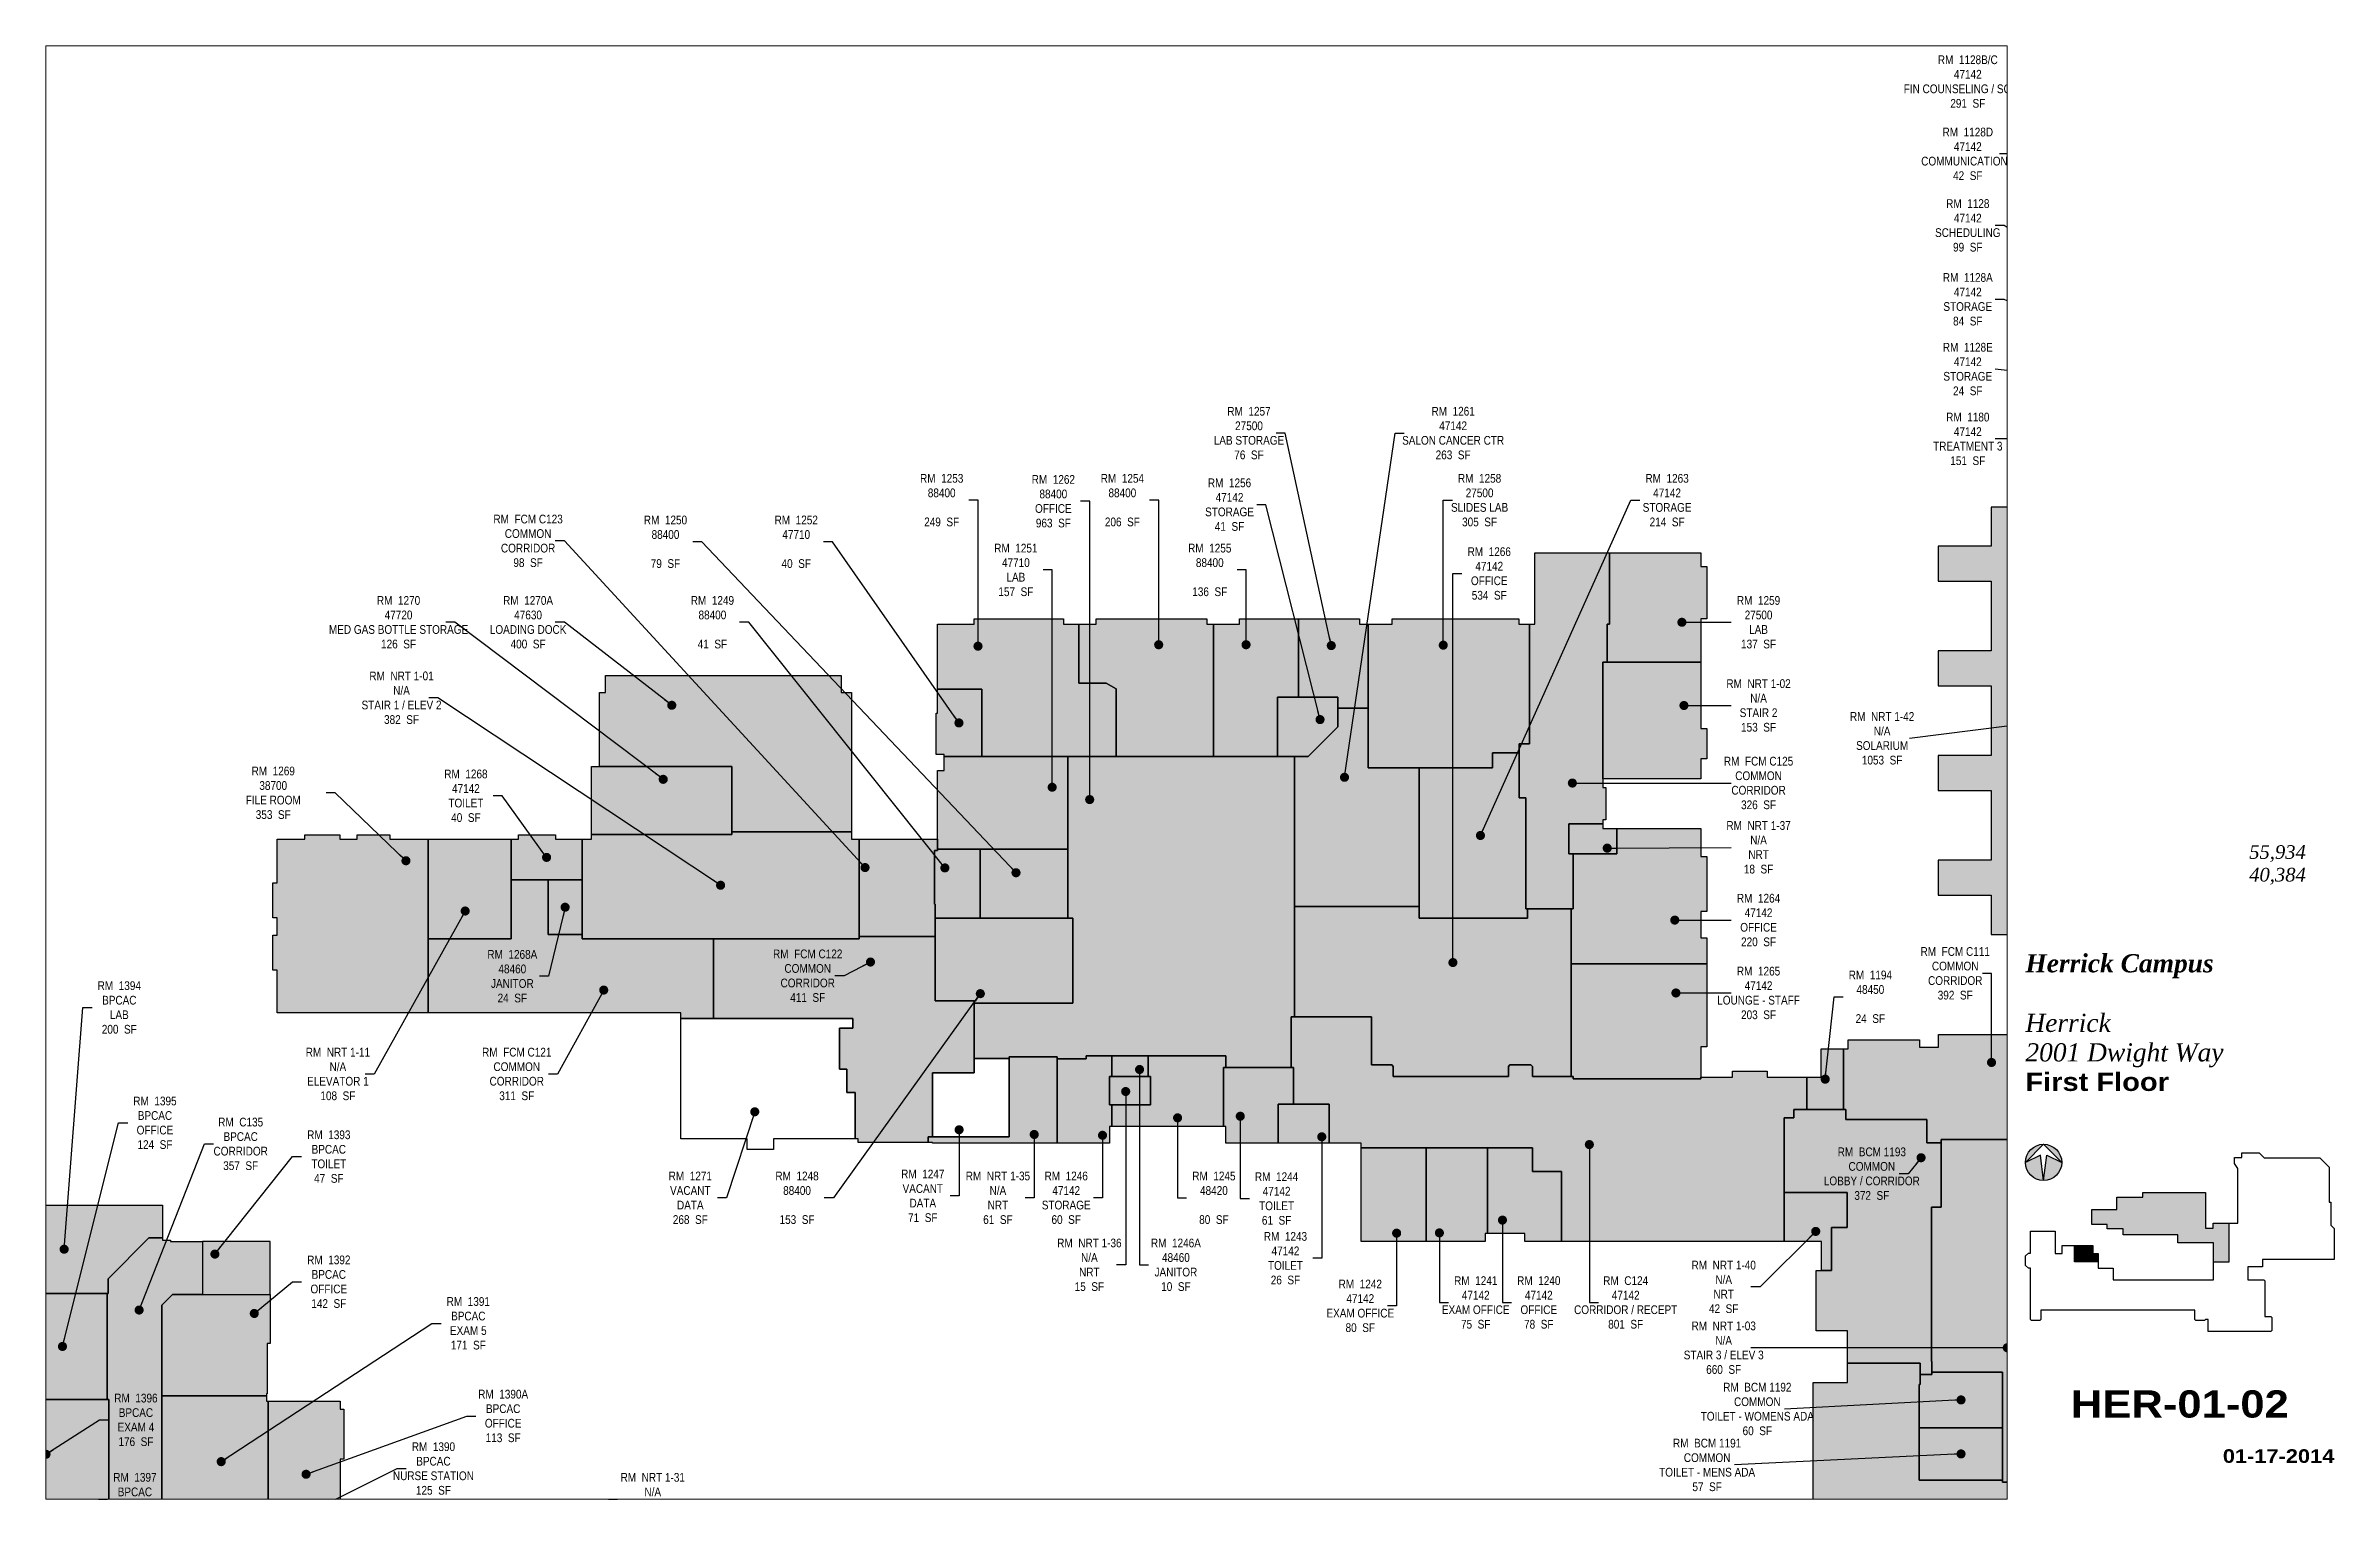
# Paper-space layout '02' of a CAD drawing. Header units: inches. Extents: x 0.9 to 16.7, y 0.5 to 10.5.
# The model-space entities are those that its viewports show. They can reach past a viewport. Long polylines and large blocks are cut down to what shows.
import ezdxf
from ezdxf.enums import TextEntityAlignment as Align

# ---------------------------------------------------------------- set-up
doc = ezdxf.new("R2010")
doc.units = ezdxf.units.IN
doc.header["$LTSCALE"] = 48
doc.header["$MEASUREMENT"] = 0
for name, color, linetype in [('0-LABEL', 3, 'Continuous'), ('1-NRT', 200, 'Continuous'), ('1-NRT-PTN', 253, 'Continuous'), ('2-BCM', 140, 'Continuous'), ('2-BCM-PTN', 250, 'Continuous'), ('3-FCM', 190, 'Continuous'), ('3-FCM-PTN', 9, 'Continuous'), ('4-OCC', 6, 'Continuous'), ('4-OCC-PTN', 95, 'Continuous'), ('4-VACANT', 60, 'Continuous'), ('T-8', 8, 'Continuous'), ('T-TTLBLK', 1, 'Continuous')]:
    doc.layers.add(name, color=color, linetype=linetype)
doc.layers.add('T-VWPRT', color=1, linetype='Continuous', plot=False)
doc.styles.add('ArialB', font='')
doc.styles.add('ArialN', font='ARIALN.TTF')
doc.styles.add('TimesI', font='timesi.ttf')
doc.styles.add('TimesIB', font='timesbi.ttf')
doc.styles.get('ArialB').set_extended_font_data('Arial Black')
doc.dimstyles.new('AB-200', dxfattribs={"dimscale": 200, "dimtxt": 0.070312, "dimasz": 0.0625, "dimexe": 0.0625, "dimexo": 0.125, "dimgap": 0.1875, "dimtad": 0, "dimdec": 4, "dimrnd": 0.0625, "dimzin": 0, "dimdsep": 46, "dimlunit": 4, "dimtxsty": 'ArialN', "dimblk": 'ARCHTICK', "dimcen": 0.0625, "dimclrd": 256, "dimclre": 256, "dimclrt": 256, "dimadec": 0, "dimazin": 0, "dimtfac": 1, "dimtdec": 4, "dimtofl": 0, "dimtmove": 2, "dimatfit": 3, "dimldrblk": 'DOT', "dimfxl": 0, "dimfrac": 2, "dimtolj": 1, "dimtzin": 0, "dimlwd": -1, "dimlwe": -1, "dimarcsym": 0})

psp = doc.layouts.new('02')

msp = doc.modelspace()

# ---------------------------------------------------------------- texts
at = {"layer": '0-LABEL', "char_height": 12, "attachment_point": 5, "style": 'ArialN'}
for s, insert in [('RM  1128B/C\\P47142\\PFIN COUNSELING / SCHED\\P291  SF', (3413.2, 2972.2)), ('RM  1128D\\P47142\\PCOMMUNICATIONS\\P42  SF', (3413.2, 2872.7)), ('RM  1128\\P47142\\PSCHEDULING\\P99  SF', (3413.2, 2774.3)), ('RM  1128A\\P47142\\PSTORAGE\\P84  SF', (3413.2, 2672.6)), ('RM  1128E\\P47142\\PSTORAGE\\P24  SF', (3413.2, 2576.6)), ('RM  1257\\P27500\\PLAB STORAGE\\P76  SF', (2423.8, 2488.5)), ('RM  1261\\P47142\\PSALON CANCER CTR\\P263  SF', (2704.8, 2488.5)), ('RM  1180\\P47142\\PTREATMENT 3\\P151  SF', (3413.2, 2480.5)), ('RM  1253\\P88400\\P\\P249  SF', (2000.8, 2396.2)), ('RM  1262\\P88400\\POFFICE\\P963  SF', (2154.5, 2394.7)), ('RM  1254\\P88400\\P\\P206  SF', (2249.5, 2396.2)), ('RM  1256\\P47142\\PSTORAGE\\P41  SF', (2397, 2390)), ('RM  1258\\P27500\\PSLIDES LAB\\P305  SF', (2741.2, 2396.2)), ('RM  1263\\P47142\\PSTORAGE\\P214  SF', (2999.3, 2396.2)), ('RM  FCM C123\\PCOMMON\\PCORRIDOR\\P98  SF', (1431.5, 2340.2)), ('RM  1250\\P88400\\P\\P79  SF', (1620.6, 2338.9)), ('RM  1252\\P47710\\P\\P40  SF', (1800.6, 2338.9)), ('RM  1251\\P47710\\PLAB\\P157  SF', (2102.9, 2300.2)), ('RM  1255\\P88400\\P\\P136  SF', (2369.8, 2300.2)), ('RM  1266\\P47142\\POFFICE\\P534  SF', (2754.5, 2295.3)), ('RM  1270\\P47720\\PMED GAS BOTTLE STORAGE\\P126  SF', (1253.2, 2228.2)), ('RM  1270A\\P47630\\PLOADING DOCK\\P400  SF', (1431.5, 2228.2)), ('RM  1249\\P88400\\P\\P41  SF', (1685.2, 2228.2)), ('RM  1259\\P27500\\PLAB\\P137  SF', (3125.2, 2228.2)), ('RM  NRT 1-01\\PN/A\\PSTAIR 1 / ELEV 2\\P382  SF', (1257.3, 2124.3)), ('RM  NRT 1-02\\PN/A\\PSTAIR 2\\P153  SF', (3125.2, 2113.7)), ('RM  NRT 1-42\\PN/A\\PSOLARIUM\\P1053  SF', (3295.3, 2068.5)), ('RM  1269\\P38700\\PFILE ROOM\\P353  SF', (1080.7, 1993.5)), ('RM  1268\\P47142\\PTOILET\\P40  SF', (1345.9, 1989.4)), ('RM  FCM C125\\PCOMMON\\PCORRIDOR\\P326  SF', (3125.2, 2007)), ('RM  NRT 1-37\\PN/A\\PNRT\\P18  SF', (3125.2, 1918.5)), ('RM  1264\\P47142\\POFFICE\\P220  SF', (3125.2, 1818.4)), ('RM  1268A\\P48460\\PJANITOR\\P24  SF', (1409.8, 1741.1)), ('RM  FCM C122\\PCOMMON\\PCORRIDOR\\P411  SF', (1816.4, 1741.8)), ('RM  FCM C111\\PCOMMON\\PCORRIDOR\\P392  SF', (3395.9, 1745.1)), ('RM  1394\\PBPCAC\\PLAB\\P200  SF', (868.8, 1698.1)), ('RM  1265\\P47142\\PLOUNGE - STAFF\\P203  SF', (3125.2, 1718.1)), ('RM  1194\\P48450\\P\\P24  SF', (3279.1, 1712.8)), ('RM  NRT 1-11\\PN/A\\PELEVATOR 1\\P108  SF', (1169.7, 1606.6)), ('RM  FCM C121\\PCOMMON\\PCORRIDOR\\P311  SF', (1415.9, 1606.6)), ('RM  1395\\PBPCAC\\POFFICE\\P124  SF', (917.9, 1539.4)), ('RM  1395A\\PBPCAC\\POFFICE\\P160  SF', (725.1, 1528.5)), ('RM  C135\\PBPCAC\\PCORRIDOR\\P357  SF', (1035.9, 1510.4)), ('RM  1393\\PBPCAC\\PTOILET\\P47  SF', (1157.2, 1492.9)), ('RM  BCM 1193\\PCOMMON\\PLOBBY / CORRIDOR\\P372  SF', (3281.1, 1469.4)), ('RM  1271\\PVACANT\\PDATA\\P268  SF', (1654.8, 1436.2)), ('RM  1248\\P88400\\P\\P153  SF', (1801.7, 1436.2)), ('RM  1247\\PVACANT\\PDATA\\P71  SF', (1974.8, 1438.9)), ('RM  NRT 1-35\\PN/A\\PNRT\\P61  SF', (2078.2, 1436.2)), ('RM  1246\\P47142\\PSTORAGE\\P60  SF', (2172.2, 1436.2)), ('RM  1245\\P48420\\P\\P80  SF', (2375.5, 1436.2)), ('RM  1244\\P47142\\PTOILET\\P61  SF', (2461.8, 1435.2)), ('RM  1243\\P47142\\PTOILET\\P26  SF', (2474, 1353.1)), ('RM  1392\\PBPCAC\\POFFICE\\P142  SF', (1157.2, 1320.7)), ('RM  NRT 1-36\\PN/A\\PNRT\\P15  SF', (2204.1, 1344)), ('RM  1246A\\P48460\\PJANITOR\\P10  SF', (2323.2, 1344)), ('RM  1242\\P47142\\PEXAM OFFICE\\P80  SF', (2577, 1287.5)), ('RM  1241\\P47142\\PEXAM OFFICE\\P75  SF', (2735.9, 1292.2)), ('RM  1240\\P47142\\POFFICE\\P78  SF', (2822.7, 1292.2)), ('RM  C124\\P47142\\PCORRIDOR / RECEPT\\P801  SF', (2942.3, 1292.2)), ('RM  NRT 1-40\\PN/A\\PNRT\\P42  SF', (3077.2, 1313.6)), ('RM  1391\\PBPCAC\\PEXAM 5\\P171  SF', (1349.2, 1263.5)), ('RM  NRT 1-03\\PN/A\\PSTAIR 3 / ELEV 3\\P660  SF', (3077.2, 1229.9)), ('RM  1396\\PBPCAC\\PEXAM 4\\P176  SF', (891.7, 1130.6)), ('RM  1390A\\PBPCAC\\POFFICE\\P113  SF', (1397.2, 1136)), ('RM  BCM 1192\\PCOMMON\\PTOILET - WOMENS ADA\\P60  SF', (3123.5, 1145.6)), ('RM  BCM 1191\\PCOMMON\\PTOILET - MENS ADA\\P57  SF', (3054.4, 1068.6)), ('RM  1390\\PBPCAC\\PNURSE STATION\\P125  SF', (1301.2, 1063.7)), ('RM  1397\\PBPCAC\\PEXAM 3\\P123  SF', (890.3, 1021.5)), ('RM  NRT 1-31\\PN/A\\PDUMBWAITER\\P25  SF', (1603.1, 1021.5))]:
    msp.add_mtext(s, dxfattribs=dict(at, insert=insert))

# ---------------------------------------------------------------- blocks, each defined once
blk = doc.blocks.new('n-arrow')
h = blk.add_hatch(color=256)
h.paths.add_polyline_path([(0, 0.125), (0.125, 0, 0.414214)])
h.paths.add_polyline_path([(0, 0.125, 0.414214), (-0.125, 0), (0.051, 0.022)])
h = blk.add_hatch(color=256)
h.paths.add_polyline_path([(0.051, -0.022), (-0.125, 0, 0.414214), (0, -0.125)])
h.paths.add_polyline_path([(0.125, 0), (0, -0.125, 0.414214)])
for p, q in [((-0.125, 0), (0.051, 0.022)), ((-0.125, 0), (0.051, -0.022)), ((0, 0.125), (0.125, 0)), ((0.051, 0.022), (0, 0.125)), ((0, -0.125), (0.125, 0)), ((0.051, -0.022), (0, -0.125))]:
    blk.add_line(p, q)
blk.add_circle((0, 0), 0.125)
blk = doc.blocks.new('AB-TB-text')
for tag, style, p in [('GROSS', 'TimesI', (1.93, 4.406)), ('USEABLE', 'TimesI', (1.93, 4.25)), ('DATE', 'ArialB', (2.125, 0.25))]:
    blk.add_attdef(tag, text='', height=0.0938, dxfattribs=dict(style=style)).set_placement(p, align=Align.RIGHT)
for tag, style, p in [('CAMPUS', 'TimesIB', (0, 3.75)), ('PAVILION', 'TimesI', (0, 3.547)), ('BUILDING', 'TimesI', (0, 3.34)), ('STREET', 'TimesI', (0, 3.137)), ('FLOOR', 'ArialB', (0, 2.934))]:
    blk.add_attdef(tag, text='', height=0.125, dxfattribs=dict(style=style)).set_placement(p, align=Align.TOP_LEFT)
at = {"style": 'ArialB'}
blk.add_attdef('DWG#', text='', height=0.188, dxfattribs=at).set_placement((1.062, 0.749), align=Align.TOP_CENTER)
blk = doc.blocks.new('_ArchTick')
at = {"const_width": 0.15}
blk.add_lwpolyline([(-0.5, -0.5), (0.5, 0.5)], dxfattribs=at)
blk = doc.blocks.new('_Dot')
at = {"lineweight": -2}
blk.add_line((-0.5, 0), (-1, 0), dxfattribs=at)
at = {"const_width": 0.5}
blk.add_lwpolyline([(-0.25, 0, 1), (0.25, 0, 1)], format="xyb", close=True, dxfattribs=at)

# ---------------------------------------------------------------- hatches: boundary and pattern name
at = {"layer": '1-NRT-PTN'}
for points in [[(3684.1, 2357.5), (3631.3, 2357.5), (3631.3, 2370), (3618.3, 2370), (3618.3, 2386.8), (3445.6, 2386.8), (3445.6, 2332.8), (3372.6, 2332.8), (3372.6, 2284.7), (3445.6, 2284.7), (3445.6, 2188.8), (3372.6, 2188.8), (3372.6, 2140.7), (3445.6, 2140.7), (3445.6, 2044.8), (3372.6, 2044.8), (3372.6, 1996.7), (3445.6, 1996.7), (3445.6, 1900.8), (3372.6, 1900.8), (3372.6, 1852.7), (3445.6, 1852.7), (3445.6, 1798.7), (3614.7, 1798.7), (3614.7, 1802.7), (3627.7, 1802.7), (3627.7, 1809.5), (3639.1, 1809.5), (3639.1, 1814.5), (3684.1, 1814.5)], [(3045.8, 2012.8), (2910.9, 2012.8), (2910.9, 2173.1), (3045.8, 2173.1), (3045.8, 2082.1), (3054.1, 2082.1), (3054.1, 2040.1), (3045.8, 2040.1)], [(1294, 1792.8), (1294, 1929.8), (1408, 1929.8), (1408, 1792.8)], [(1506, 1792.8), (1506, 1929.8), (1519, 1929.8), (1519, 1936.1), (1712, 1936.1), (1712, 1939.8), (1876.5, 1939.8), (1876.5, 1929.8), (1887, 1929.8), (1887, 1792.8)], [(2930.2, 1909.4), (2864.2, 1909.4), (2864.2, 1950.9), (2910.9, 1950.9), (2910.9, 1944.3), (2930.2, 1944.3)], [(1988, 1511.3), (1988, 1512.3), (1982, 1512.3), (1982, 1520.1), (2093.9, 1520.1), (2093.9, 1630.3), (2159.9, 1630.3), (2159.9, 1511.3)], [(2231.9, 1603.3), (2288.2, 1603.3), (2288.2, 1564.3), (2231.9, 1564.3)], [(3528.9, 1045.1), (3461.2, 1045.1), (3461.2, 1196.4), (3363.6, 1196.4), (3363.6, 1206.9), (3363.6, 1210.9), (3363.1, 1210.9), (3363.1, 1423.4), (3376.4, 1423.4), (3376.4, 1516.5), (3626.1, 1516.5), (3626.1, 1425), (3633.1, 1425), (3633.1, 1193.9), (3528.9, 1193.9)], [(3211.9, 1336.4), (3211.9, 1376.1), (3160.4, 1376.1), (3160.4, 1443.6), (3247.4, 1443.6), (3247.4, 1395.6), (3225.6, 1395.6), (3225.6, 1336.4)]]:
    msp.add_hatch(color=256, dxfattribs=at).paths.add_polyline_path(points)
at = {"layer": '2-BCM-PTN'}
for points in [[(3160.4, 1498.9), (3160.4, 1546.4), (3173.9, 1546.4), (3173.9, 1557.9), (3245.4, 1557.9), (3245.4, 1543.9), (3356.8, 1543.9), (3356.8, 1511.9), (3376.4, 1511.9), (3376.4, 1423.4), (3363.1, 1423.4), (3363.1, 1210.9), (3363.6, 1210.9), (3363.6, 1193.1), (3347.5, 1193.1), (3347.5, 1208.7), (3247.6, 1208.7), (3247.6, 1253.4), (3204.6, 1253.4), (3204.6, 1336.4), (3225.6, 1336.4), (3225.6, 1395.6), (3247.4, 1395.6), (3247.4, 1443.6), (3160.4, 1443.6)], [(3461.2, 1119.9), (3346.5, 1119.9), (3346.5, 1179.4), (3347.5, 1179.4), (3347.5, 1193.1), (3363.6, 1193.1), (3363.6, 1196.4), (3461.2, 1196.4)], [(3346.5, 1119.9), (3461.2, 1119.9), (3461.2, 1047.7), (3346.5, 1047.7)]]:
    msp.add_hatch(color=256, dxfattribs=at).paths.add_polyline_path(points)
h = msp.add_hatch(color=256, dxfattribs=at)
edge = h.paths.add_edge_path()
edge.add_line((3247.6, 1208.7), (3347.5, 1208.7))
edge.add_line((3347.5, 1208.7), (3347.5, 1193.1))
edge.add_line((3347.5, 1193.1), (3347.5, 1179.4))
edge.add_line((3347.5, 1179.4), (3346.5, 1179.4))
edge.add_line((3346.5, 1179.4), (3346.5, 1047.7))
edge.add_line((3346.5, 1047.7), (3461.2, 1047.7))
edge.add_line((3461.2, 1047.7), (3461.2, 1045.1))
edge.add_line((3461.2, 1045.1), (3528.9, 1045.1))
edge.add_line((3528.9, 1045.1), (3528.9, 1048.1))
edge.add_line((3528.9, 1048.1), (3642.5, 1048.1))
edge.add_line((3642.5, 1048.1), (3642.5, 1050.4))
edge.add_line((3642.5, 1050.4), (3651.1, 1050.4))
edge.add_line((3651.1, 1050.4), (3689.8, 1062.4))
edge.add_line((3689.8, 1062.4), (3736.7, 1109.3))
edge.add_line((3736.7, 1109.3), (3738.8, 1107.2))
edge.add_line((3738.8, 1107.2), (3785.5, 1153.9))
edge.add_line((3785.5, 1153.9), (3783.3, 1156))
edge.add_line((3783.3, 1156), (3791.8, 1164.5))
edge.add_line((3791.8, 1164.5), (3791.8, 1187.4))
edge.add_line((3791.8, 1187.4), (3785.4, 1187.4))
edge.add_line((3785.4, 1187.4), (3785.4, 1263.9))
edge.add_line((3785.4, 1263.9), (3782.1, 1263.9))
edge.add_line((3782.1, 1263.9), (3782.1, 1320.8))
edge.add_line((3782.1, 1320.8), (3913.9, 1320.8))
edge.add_line((3913.9, 1320.8), (3913.9, 1294))
edge.add_line((3913.9, 1294), (3932.9, 1294))
edge.add_line((3932.9, 1294), (3932.9, 1278.8))
edge.add_line((3932.9, 1278.8), (3900.5, 1278.8))
edge.add_line((3900.5, 1278.8), (3900.5, 1187.4))
edge.add_line((3900.5, 1187.4), (3924.5, 1187.4))
edge.add_line((3924.5, 1187.4), (3927.4, 1184.5))
edge.add_line((3927.4, 1184.5), (3929, 1186.2))
edge.add_line((3929, 1186.2), (4044, 1073.3))
edge.add_arc((4049, 1068.4), 7, 135.4331, 269.6937)
edge.add_line((4049, 1061.4), (4049, 943.4))
edge.add_arc((4049, 936.4), 7, 90, 222.8154)
edge.add_line((4043.9, 931.6), (3927.2, 814.9))
edge.add_line((3927.2, 814.9), (3924.5, 817.6))
edge.add_line((3924.5, 817.6), (3900.6, 817.6))
edge.add_line((3900.6, 817.6), (3900.6, 718.6))
edge.add_line((3900.6, 718.6), (3798.2, 718.6))
edge.add_line((3798.2, 718.6), (3798.2, 755.6))
edge.add_line((3798.2, 755.6), (3646.9, 755.6))
edge.add_line((3646.9, 755.6), (3646.9, 760.6))
edge.add_line((3646.9, 760.6), (3344.6, 760.6))
edge.add_line((3344.6, 760.6), (3344.6, 743.9))
edge.add_line((3344.6, 743.9), (3247.6, 743.9))
edge.add_line((3247.6, 743.9), (3247.6, 835.6))
edge.add_line((3247.6, 835.6), (3200.4, 835.6))
edge.add_line((3200.4, 835.6), (3200.4, 1181.9))
edge.add_line((3200.4, 1181.9), (3247.6, 1181.9))
edge.add_line((3247.6, 1181.9), (3247.6, 1208.7))
at = {"layer": '3-FCM-PTN'}
for points in [[(2870.2, 1834.1), (2805, 1834.1), (2805, 1986.8), (2795.9, 1986.8), (2795.9, 2061.1), (2809.9, 2061.1), (2809.9, 2225.8), (2817.3, 2225.8), (2817.3, 2323.8), (2920.2, 2323.8), (2920.2, 2225.8), (2916.9, 2225.8), (2916.9, 2173.1), (2910.9, 2173.1), (2910.9, 2000.8), (2915.2, 2000.8), (2915.2, 1956.3), (2910.9, 1956.3), (2910.9, 1950.9), (2864.2, 1950.9), (2864.2, 1909.4), (2870.2, 1909.4)], [(1992, 1795.8), (1887, 1795.8), (1887, 1929.8), (1995, 1929.8), (1995, 1914.1), (1991, 1914.1), (1991, 1840.1), (1992, 1840.1)], [(1686.5, 1792.8), (1686.5, 1682.8), (1641.7, 1682.8), (1641.7, 1690.8), (1294, 1690.8), (1294, 1792.8), (1408, 1792.8), (1408, 1873.6), (1459, 1873.6), (1459, 1798.6), (1506, 1798.6), (1506, 1792.8)], [(1988, 1520.1), (1982, 1520.1), (1982, 1512.3), (1886, 1512.3), (1886, 1517.3), (1881.5, 1517.3), (1881.5, 1581.3), (1870.3, 1581.3), (1870.3, 1613.3), (1860.3, 1613.3), (1860.3, 1669.6), (1878.3, 1669.6), (1878.3, 1682.8), (1686.5, 1682.8), (1686.5, 1792.8), (1887, 1792.8), (1887, 1795.8), (1992, 1795.8), (1992, 1707.3), (2045.7, 1707.3), (2045.7, 1608.3), (1988, 1608.3)], [(3376.4, 1516.5), (3376.4, 1511.9), (3356.8, 1511.9), (3356.8, 1543.9), (3245.4, 1543.9), (3245.4, 1557.9), (3242.1, 1557.9), (3242.1, 1641.2), (3248.6, 1641.2), (3248.6, 1653.6), (3346.8, 1653.6), (3346.8, 1643.5), (3372.8, 1643.5), (3372.8, 1660.8), (3563.5, 1660.8), (3563.5, 1643.5), (3674.6, 1643.5), (3674.6, 1510.5), (3626.1, 1510.5), (3626.1, 1516.5)]]:
    msp.add_hatch(color=256, dxfattribs=at).paths.add_polyline_path(points)
at = {"layer": '4-OCC-PTN'}
for color, points in [(181, [(2920.2, 2323.8), (3045.8, 2323.8), (3045.8, 2305.1), (3054.1, 2305.1), (3054.1, 2233.1), (3045.8, 2233.1), (3045.8, 2173.1), (2916.9, 2173.1), (2916.9, 2225.8), (2920.2, 2225.8)]), (41, [(1995.1, 2225.8), (2045.3, 2225.8), (2045.3, 2232.8), (2168.3, 2232.8), (2168.3, 2225.8), (2189.4, 2225.8), (2189.4, 2144.6), (2227.3, 2144.6), (2240.9, 2136.5), (2240.9, 2043.6), (2174.4, 2043.6), (2174.4, 2043.3), (2056.1, 2043.3), (2056.1, 2136.1), (1995.1, 2136.1)]), (41, [(2240.9, 2043.6), (2240.9, 2136.5), (2227.3, 2144.6), (2189.4, 2144.6), (2189.4, 2225.8), (2213.3, 2225.8), (2213.3, 2232.8), (2365.8, 2232.8), (2365.8, 2225.8), (2374.9, 2225.8), (2374.9, 2043.6)]), (41, [(2377.9, 2043.3), (2377.9, 2043.6), (2374.9, 2043.6), (2374.9, 2225.8), (2410.8, 2225.8), (2410.8, 2232.8), (2491.9, 2232.8), (2491.9, 2125.3), (2463.2, 2125.3), (2463.2, 2043.3)]), (181, [(2491.9, 2125.3), (2491.9, 2232.8), (2575.8, 2232.8), (2575.8, 2225.8), (2588, 2225.8), (2588, 2110.1), (2546.2, 2110.1), (2546.2, 2125.3)]), (181, [(2759.2, 2028.1), (2588, 2028.1), (2588, 2225.8), (2620.8, 2225.8), (2620.8, 2232.8), (2795.4, 2232.8), (2795.4, 2225.8), (2809.9, 2225.8), (2809.9, 2061.1), (2795.9, 2061.1), (2795.9, 2048.5), (2759.2, 2048.5)]), (150, [(1876.5, 1939.8), (1712, 1939.8), (1712, 2029.8), (1530, 2029.8), (1530, 2131.8), (1538, 2131.8), (1538, 2154.8), (1862.5, 2154.8), (1862.5, 2131.8), (1876.5, 2131.8)]), (77, [(1995.1, 2136.1), (2056.1, 2136.1), (2056.1, 2043.3), (2004, 2043.3), (2004, 2046.3), (1993, 2046.3), (1993, 2103.1), (1995.1, 2103.1)]), (52, [(2505.2, 2043.3), (2463.2, 2043.3), (2463.2, 2125.3), (2546.2, 2125.3), (2546.2, 2084.3)]), (52, [(2486.4, 1837.1), (2486.4, 2043.3), (2505.2, 2043.3), (2546.2, 2084.3), (2546.2, 2110.1), (2588, 2110.1), (2588, 2028.1), (2657.9, 2028.1), (2657.9, 1837.1)]), (52, [(2657.9, 1821.1), (2657.9, 2028.1), (2759.2, 2028.1), (2759.2, 2048.5), (2795.9, 2048.5), (2795.9, 1986.8), (2805, 1986.8), (2805, 1834.1), (2807, 1834.1), (2807, 1821.1)]), (33, [(1519, 2029.8), (1712, 2029.8), (1712, 1936.1), (1519, 1936.1)]), (77, [(2004, 2043.3), (2174.4, 2043.3), (2174.4, 1916.1), (1995, 1916.1), (1995, 1929.8), (1995, 2024.3), (2004, 2024.3)]), (41, [(2093.9, 1627.8), (2045.7, 1627.8), (2045.7, 1704.3), (2181.5, 1704.3), (2181.5, 1821.1), (2174.4, 1821.1), (2174.4, 2043.6), (2240.9, 2043.6), (2377.9, 2043.6), (2377.9, 2043.3), (2486.4, 2043.3), (2486.4, 1685.1), (2481.9, 1685.1), (2481.9, 1615.6), (2391.9, 1615.6), (2391.9, 1631.6), (2199.7, 1631.6), (2199.7, 1627.3), (2159.9, 1627.3), (2159.9, 1630.3), (2093.9, 1630.3)]), (151, [(1294, 1929.8), (1294, 1690.8), (1086, 1690.8), (1086, 1749.6), (1080, 1749.6), (1080, 1797.6), (1086, 1797.6), (1086, 1821.6), (1080, 1821.6), (1080, 1869.6), (1086, 1869.6), (1086, 1929.8), (1124.2, 1929.8), (1124.2, 1935.8), (1172.2, 1935.8), (1172.2, 1929.8), (1196.2, 1929.8), (1196.2, 1935.8), (1241.2, 1935.8), (1241.2, 1929.8)]), (52, [(1506, 1873.6), (1408, 1873.6), (1408, 1929.8), (1418.2, 1929.8), (1418.2, 1935.8), (1469.2, 1935.8), (1469.2, 1929.8), (1506, 1929.8)]), (52, [(2867.2, 1758.4), (2867.2, 1834.1), (2870.2, 1834.1), (2870.2, 1909.4), (2930.2, 1909.4), (2930.2, 1944.3), (3045.8, 1944.3), (3045.8, 1905.8), (3054.1, 1905.8), (3054.1, 1830.1), (3045.8, 1830.1), (3045.8, 1794.1), (3054.1, 1794.1), (3054.1, 1758.4)]), (41, [(1995, 1916.1), (2054, 1916.1), (2054, 1821.1), (1992, 1821.1), (1992, 1840.1), (1991, 1840.1), (1991, 1914.1), (1995, 1914.1)]), (41, [(2054, 1821.1), (2054, 1916.1), (2174.4, 1916.1), (2174.4, 1821.1)]), (201, [(1459, 1873.6), (1506, 1873.6), (1506, 1798.6), (1459, 1798.6)]), (52, [(2486.4, 1685.1), (2486.4, 1837.1), (2657.9, 1837.1), (2657.9, 1821.1), (2807, 1821.1), (2807, 1834.1), (2867.2, 1834.1), (2867.2, 1603.1), (2813.9, 1603.1), (2813.9, 1617.1), (2811.9, 1619.1), (2782.9, 1619.1), (2780.9, 1617.1), (2780.9, 1603.1), (2622.4, 1603.1), (2622.4, 1617.1), (2620.4, 1619.1), (2592.4, 1619.1), (2592.4, 1685.1)]), (41, [(1992, 1821.1), (2181.5, 1821.1), (2181.5, 1704.3), (2045.7, 1704.3), (2045.7, 1707.3), (1992, 1707.3)]), (52, [(2867.2, 1758.4), (3054.1, 1758.4), (3054.1, 1644.1), (3045.8, 1644.1), (3045.8, 1600.1), (2870.2, 1600.1), (2870.2, 1603.1), (2867.2, 1603.1)]), (52, [(3191.6, 1602.3), (3191.6, 1557.9), (3173.9, 1557.9), (3173.9, 1546.4), (3160.4, 1546.4), (3160.4, 1443.6), (3160.4, 1376.1), (2853.9, 1376.1), (2853.9, 1472.4), (2813.9, 1472.4), (2813.9, 1504.8), (2578.1, 1504.8), (2578.1, 1511.3), (2534.2, 1511.3), (2534.2, 1565.1), (2484.9, 1565.1), (2484.9, 1615.6), (2481.9, 1615.6), (2481.9, 1685.1), (2592.4, 1685.1), (2592.4, 1619.1), (2620.4, 1619.1), (2622.4, 1617.1), (2622.4, 1603.1), (2780.9, 1603.1), (2780.9, 1617.1), (2782.9, 1619.1), (2811.9, 1619.1), (2813.9, 1617.1), (2813.9, 1603.1), (2864.2, 1603.1), (2870.2, 1603.1), (2870.2, 1600.1), (3045.8, 1600.1), (3045.8, 1602.3), (3089.2, 1602.3), (3089.2, 1610.6), (3137.2, 1610.6), (3137.2, 1602.3)]), (55, [(3191.6, 1602.3), (3211.3, 1602.3), (3211.3, 1641.2), (3242.1, 1641.2), (3242.1, 1557.9), (3191.6, 1557.9)]), (52, [(2159.9, 1511.3), (2159.9, 1627.3), (2199.7, 1627.3), (2199.7, 1631.6), (2234.9, 1631.6), (2234.9, 1603.3), (2231.9, 1603.3), (2231.9, 1564.3), (2234.9, 1564.3), (2234.9, 1534.6), (2231.9, 1534.6), (2231.9, 1511.3)]), (240, [(2285.2, 1603.3), (2285.2, 1631.6), (2391.9, 1631.6), (2391.9, 1615.6), (2388.9, 1615.6), (2388.9, 1534.6), (2234.9, 1534.6), (2234.9, 1564.3), (2288.2, 1564.3), (2288.2, 1603.3)]), (201, [(2234.9, 1631.6), (2285.2, 1631.6), (2285.2, 1603.3), (2234.9, 1603.3)]), (52, [(2391.9, 1511.3), (2391.9, 1534.6), (2388.9, 1534.6), (2388.9, 1615.6), (2481.9, 1615.6), (2484.9, 1615.6), (2484.9, 1565.1), (2463.9, 1565.1), (2463.9, 1511.3)]), (52, [(2463.9, 1565.1), (2534.2, 1565.1), (2534.2, 1511.3), (2463.9, 1511.3)]), (52, [(2578.1, 1504.8), (2667.9, 1504.8), (2667.9, 1376.1), (2578.1, 1376.1)]), (52, [(2667.9, 1376.1), (2667.9, 1504.8), (2751.9, 1504.8), (2751.9, 1387.1), (2748.9, 1387.1), (2748.9, 1376.1)]), (52, [(2751.9, 1387.1), (2751.9, 1504.8), (2813.9, 1504.8), (2813.9, 1472.4), (2853.9, 1472.4), (2853.9, 1376.1), (2803.4, 1376.1), (2803.4, 1387.1)]), (105, [(928.5, 1381.1), (909.6, 1381.1), (853.4, 1324.9), (853.4, 1304.6), (657.4, 1304.6), (657.4, 1426.3), (928.5, 1426.3)]), (105, [(983.4, 1376.3), (983.4, 1303.1), (942, 1303.1), (927.4, 1288.5), (927.4, 995.6), (925.9, 995.6), (925.9, 901.6), (954.4, 901.6), (954.4, 767.1), (854.4, 767.1), (854.4, 1158.8), (851.9, 1158.8), (851.9, 1304.6), (853.4, 1304.6), (853.4, 1324.9), (909.6, 1381.1), (928.5, 1381.1), (928.5, 1378.1), (939.5, 1378.1), (939.5, 1376.3)]), (105, [(983.4, 1303.1), (1076.4, 1303.1), (1076.4, 1376.3), (983.4, 1376.3)]), (105, [(851.9, 1158.8), (729.4, 1158.8), (729.4, 1304.6), (851.9, 1304.6)]), (105, [(1071.3, 1163.6), (927.4, 1163.6), (927.4, 1288.5), (942, 1303.1), (1076.4, 1303.1), (1076.4, 1235.6), (1072.4, 1235.6), (1072.4, 1166.6), (1071.3, 1166.6)]), (105, [(854.4, 1007.7), (723.4, 1007.7), (723.4, 1025.3), (684.4, 1025.3), (684.4, 1056.6), (681.4, 1056.6), (681.4, 1158.8), (854.4, 1158.8)]), (105, [(927.4, 1163.6), (1071.3, 1163.6), (1071.3, 1156.6), (1073.8, 1156.6), (1073.8, 995.6), (927.4, 995.6)]), (105, [(1172.9, 995.6), (1073.8, 995.6), (1073.8, 1156.6), (1172.9, 1156.6), (1172.9, 1145.6), (1177.9, 1145.6), (1177.9, 1076.6), (1172.9, 1076.6)])]:
    msp.add_hatch(color=color, dxfattribs=at).paths.add_polyline_path(points)

# ---------------------------------------------------------------- linework, layer by layer
at = {"layer": '1-NRT'}
msp.add_lwpolyline([(3618.3, 2386.8), (3445.6, 2386.8), (3445.6, 2332.8), (3372.6, 2332.8), (3372.6, 2284.7), (3445.6, 2284.7), (3445.6, 2188.8), (3372.6, 2188.8), (3372.6, 2140.7), (3445.6, 2140.7), (3445.6, 2044.8), (3372.6, 2044.8), (3372.6, 1996.7), (3445.6, 1996.7), (3445.6, 1900.8), (3372.6, 1900.8), (3372.6, 1852.7), (3445.6, 1852.7), (3445.6, 1798.7), (3614.7, 1798.7)], dxfattribs=at)
for points in [[(3045.8, 2012.8), (2910.9, 2012.8), (2910.9, 2173.1), (3045.8, 2173.1), (3045.8, 2082.1), (3054.1, 2082.1), (3054.1, 2040.1), (3045.8, 2040.1)], [(1294, 1792.8), (1294, 1929.8), (1408, 1929.8), (1408, 1792.8)], [(1506, 1792.8), (1506, 1929.8), (1519, 1929.8), (1519, 1936.1), (1712, 1936.1), (1712, 1939.8), (1876.5, 1939.8), (1876.5, 1929.8), (1887, 1929.8), (1887, 1792.8)], [(2930.2, 1909.4), (2864.2, 1909.4), (2864.2, 1950.9), (2910.9, 1950.9), (2910.9, 1944.3), (2930.2, 1944.3)], [(1988, 1511.3), (1988, 1512.3), (1982, 1512.3), (1982, 1520.1), (2093.9, 1520.1), (2093.9, 1630.3), (2159.9, 1630.3), (2159.9, 1511.3)], [(2231.9, 1603.3), (2288.2, 1603.3), (2288.2, 1564.3), (2231.9, 1564.3)], [(3528.9, 1045.1), (3461.2, 1045.1), (3461.2, 1196.4), (3363.6, 1196.4), (3363.6, 1206.9), (3363.6, 1210.9), (3363.1, 1210.9), (3363.1, 1423.4), (3376.4, 1423.4), (3376.4, 1516.5), (3626.1, 1516.5), (3626.1, 1425), (3633.1, 1425), (3633.1, 1193.9), (3528.9, 1193.9)], [(3211.9, 1336.4), (3211.9, 1376.1), (3160.4, 1376.1), (3160.4, 1443.6), (3247.4, 1443.6), (3247.4, 1395.6), (3225.6, 1395.6), (3225.6, 1336.4)]]:
    msp.add_lwpolyline(points, close=True, dxfattribs=at)
at = {"layer": '2-BCM'}
for points in [[(3160.4, 1498.9), (3160.4, 1546.4), (3173.9, 1546.4), (3173.9, 1557.9), (3245.4, 1557.9), (3245.4, 1543.9), (3356.8, 1543.9), (3356.8, 1511.9), (3376.4, 1511.9), (3376.4, 1423.4), (3363.1, 1423.4), (3363.1, 1210.9), (3363.6, 1210.9), (3363.6, 1193.1), (3347.5, 1193.1), (3347.5, 1208.7), (3247.6, 1208.7), (3247.6, 1253.4), (3204.6, 1253.4), (3204.6, 1336.4), (3225.6, 1336.4), (3225.6, 1395.6), (3247.4, 1395.6), (3247.4, 1443.6), (3160.4, 1443.6)], [(3461.2, 1119.9), (3346.5, 1119.9), (3346.5, 1179.4), (3347.5, 1179.4), (3347.5, 1193.1), (3363.6, 1193.1), (3363.6, 1196.4), (3461.2, 1196.4)], [(3346.5, 1119.9), (3461.2, 1119.9), (3461.2, 1047.7), (3346.5, 1047.7)]]:
    msp.add_lwpolyline(points, close=True, dxfattribs=at)
msp.add_lwpolyline([(3200.4, 835.6), (3200.4, 1181.9), (3247.6, 1181.9), (3247.6, 1208.7), (3347.5, 1208.7), (3347.5, 1193.1), (3347.5, 1179.4), (3346.5, 1179.4), (3346.5, 1047.7), (3461.2, 1047.7), (3461.2, 1045.1), (3528.9, 1045.1)], dxfattribs=at)
at = {"layer": '3-FCM'}
for points in [[(2870.2, 1834.1), (2805, 1834.1), (2805, 1986.8), (2795.9, 1986.8), (2795.9, 2061.1), (2809.9, 2061.1), (2809.9, 2225.8), (2817.3, 2225.8), (2817.3, 2323.8), (2920.2, 2323.8), (2920.2, 2225.8), (2916.9, 2225.8), (2916.9, 2173.1), (2910.9, 2173.1), (2910.9, 2000.8), (2915.2, 2000.8), (2915.2, 1956.3), (2910.9, 1956.3), (2910.9, 1950.9), (2864.2, 1950.9), (2864.2, 1909.4), (2870.2, 1909.4)], [(1992, 1795.8), (1887, 1795.8), (1887, 1929.8), (1995, 1929.8), (1995, 1914.1), (1991, 1914.1), (1991, 1840.1), (1992, 1840.1)], [(1686.5, 1792.8), (1686.5, 1682.8), (1641.7, 1682.8), (1641.7, 1690.8), (1294, 1690.8), (1294, 1792.8), (1408, 1792.8), (1408, 1873.6), (1459, 1873.6), (1459, 1798.6), (1506, 1798.6), (1506, 1792.8)], [(1988, 1520.1), (1982, 1520.1), (1982, 1512.3), (1886, 1512.3), (1886, 1517.3), (1881.5, 1517.3), (1881.5, 1581.3), (1870.3, 1581.3), (1870.3, 1613.3), (1860.3, 1613.3), (1860.3, 1669.6), (1878.3, 1669.6), (1878.3, 1682.8), (1686.5, 1682.8), (1686.5, 1792.8), (1887, 1792.8), (1887, 1795.8), (1992, 1795.8), (1992, 1707.3), (2045.7, 1707.3), (2045.7, 1608.3), (1988, 1608.3)], [(3376.4, 1516.5), (3376.4, 1511.9), (3356.8, 1511.9), (3356.8, 1543.9), (3245.4, 1543.9), (3245.4, 1557.9), (3242.1, 1557.9), (3242.1, 1641.2), (3248.6, 1641.2), (3248.6, 1653.6), (3346.8, 1653.6), (3346.8, 1643.5), (3372.8, 1643.5), (3372.8, 1660.8), (3563.5, 1660.8), (3563.5, 1643.5), (3674.6, 1643.5), (3674.6, 1510.5), (3626.1, 1510.5), (3626.1, 1516.5), (3376.4, 1516.5)]]:
    msp.add_lwpolyline(points, close=True, dxfattribs=at)
at = {"layer": '4-OCC'}
for points in [[(2920.2, 2323.8), (3045.8, 2323.8), (3045.8, 2305.1), (3054.1, 2305.1), (3054.1, 2233.1), (3045.8, 2233.1), (3045.8, 2173.1), (2916.9, 2173.1), (2916.9, 2225.8), (2920.2, 2225.8)], [(1995.1, 2225.8), (2045.3, 2225.8), (2045.3, 2232.8), (2168.3, 2232.8), (2168.3, 2225.8), (2189.4, 2225.8), (2189.4, 2144.6), (2227.3, 2144.6), (2240.9, 2136.5), (2240.9, 2043.6), (2174.4, 2043.6), (2174.4, 2043.3), (2056.1, 2043.3), (2056.1, 2136.1), (1995.1, 2136.1)], [(2240.9, 2043.6), (2240.9, 2136.5), (2227.3, 2144.6), (2189.4, 2144.6), (2189.4, 2225.8), (2213.3, 2225.8), (2213.3, 2232.8), (2365.8, 2232.8), (2365.8, 2225.8), (2374.9, 2225.8), (2374.9, 2043.6)], [(2377.9, 2043.3), (2377.9, 2043.6), (2374.9, 2043.6), (2374.9, 2225.8), (2410.8, 2225.8), (2410.8, 2232.8), (2491.9, 2232.8), (2491.9, 2125.3), (2463.2, 2125.3), (2463.2, 2043.3)], [(2491.9, 2125.3), (2491.9, 2232.8), (2575.8, 2232.8), (2575.8, 2225.8), (2588, 2225.8), (2588, 2110.1), (2546.2, 2110.1), (2546.2, 2125.3)], [(2759.2, 2028.1), (2588, 2028.1), (2588, 2225.8), (2620.8, 2225.8), (2620.8, 2232.8), (2795.4, 2232.8), (2795.4, 2225.8), (2809.9, 2225.8), (2809.9, 2061.1), (2795.9, 2061.1), (2795.9, 2048.5), (2759.2, 2048.5)], [(1876.5, 1939.8), (1712, 1939.8), (1712, 2029.8), (1530, 2029.8), (1530, 2131.8), (1538, 2131.8), (1538, 2154.8), (1862.5, 2154.8), (1862.5, 2131.8), (1876.5, 2131.8)], [(1995.1, 2136.1), (2056.1, 2136.1), (2056.1, 2043.3), (2004, 2043.3), (2004, 2046.3), (1993, 2046.3), (1993, 2103.1), (1995.1, 2103.1)], [(2505.2, 2043.3), (2463.2, 2043.3), (2463.2, 2125.3), (2546.2, 2125.3), (2546.2, 2084.3)], [(2486.4, 1837.1), (2486.4, 2043.3), (2505.2, 2043.3), (2546.2, 2084.3), (2546.2, 2110.1), (2588, 2110.1), (2588, 2028.1), (2657.9, 2028.1), (2657.9, 1837.1)], [(2657.9, 1821.1), (2657.9, 2028.1), (2759.2, 2028.1), (2759.2, 2048.5), (2795.9, 2048.5), (2795.9, 1986.8), (2805, 1986.8), (2805, 1834.1), (2807, 1834.1), (2807, 1821.1)], [(1519, 2029.8), (1712, 2029.8), (1712, 1936.1), (1519, 1936.1)], [(2004, 2043.3), (2174.4, 2043.3), (2174.4, 1916.1), (1995, 1916.1), (1995, 1929.8), (1995, 2024.3), (2004, 2024.3)], [(2093.9, 1627.8), (2045.7, 1627.8), (2045.7, 1704.3), (2181.5, 1704.3), (2181.5, 1821.1), (2174.4, 1821.1), (2174.4, 2043.6), (2240.9, 2043.6), (2377.9, 2043.6), (2377.9, 2043.3), (2486.4, 2043.3), (2486.4, 1685.1), (2481.9, 1685.1), (2481.9, 1615.6), (2391.9, 1615.6), (2391.9, 1631.6), (2199.7, 1631.6), (2199.7, 1627.3), (2159.9, 1627.3), (2159.9, 1630.3), (2093.9, 1630.3)], [(1294, 1929.8), (1294, 1690.8), (1086, 1690.8), (1086, 1749.6), (1080, 1749.6), (1080, 1797.6), (1086, 1797.6), (1086, 1821.6), (1080, 1821.6), (1080, 1869.6), (1086, 1869.6), (1086, 1929.8), (1124.2, 1929.8), (1124.2, 1935.8), (1172.2, 1935.8), (1172.2, 1929.8), (1196.2, 1929.8), (1196.2, 1935.8), (1241.2, 1935.8), (1241.2, 1929.8)], [(1506, 1873.6), (1408, 1873.6), (1408, 1929.8), (1418.2, 1929.8), (1418.2, 1935.8), (1469.2, 1935.8), (1469.2, 1929.8), (1506, 1929.8)], [(2867.2, 1758.4), (2867.2, 1834.1), (2870.2, 1834.1), (2870.2, 1909.4), (2930.2, 1909.4), (2930.2, 1944.3), (3045.8, 1944.3), (3045.8, 1905.8), (3054.1, 1905.8), (3054.1, 1830.1), (3045.8, 1830.1), (3045.8, 1794.1), (3054.1, 1794.1), (3054.1, 1758.4)], [(1995, 1916.1), (2054, 1916.1), (2054, 1821.1), (1992, 1821.1), (1992, 1840.1), (1991, 1840.1), (1991, 1914.1), (1995, 1914.1)], [(2054, 1821.1), (2054, 1916.1), (2174.4, 1916.1), (2174.4, 1821.1)], [(1459, 1873.6), (1506, 1873.6), (1506, 1798.6), (1459, 1798.6)], [(2486.4, 1685.1), (2486.4, 1837.1), (2657.9, 1837.1), (2657.9, 1821.1), (2807, 1821.1), (2807, 1834.1), (2867.2, 1834.1), (2867.2, 1603.1), (2813.9, 1603.1), (2813.9, 1617.1), (2811.9, 1619.1), (2782.9, 1619.1), (2780.9, 1617.1), (2780.9, 1603.1), (2622.4, 1603.1), (2622.4, 1617.1), (2620.4, 1619.1), (2592.4, 1619.1), (2592.4, 1685.1)], [(1992, 1821.1), (2181.5, 1821.1), (2181.5, 1704.3), (2045.7, 1704.3), (2045.7, 1707.3), (1992, 1707.3)], [(2867.2, 1758.4), (3054.1, 1758.4), (3054.1, 1644.1), (3045.8, 1644.1), (3045.8, 1600.1), (2870.2, 1600.1), (2870.2, 1603.1), (2867.2, 1603.1)], [(3191.6, 1602.3), (3191.6, 1557.9), (3173.9, 1557.9), (3173.9, 1546.4), (3160.4, 1546.4), (3160.4, 1443.6), (3160.4, 1443.6), (3160.4, 1376.1), (2853.9, 1376.1), (2853.9, 1472.4), (2813.9, 1472.4), (2813.9, 1504.8), (2578.1, 1504.8), (2578.1, 1511.3), (2534.2, 1511.3), (2534.2, 1565.1), (2484.9, 1565.1), (2484.9, 1615.6), (2481.9, 1615.6), (2481.9, 1685.1), (2592.4, 1685.1), (2592.4, 1619.1), (2620.4, 1619.1), (2622.4, 1617.1), (2622.4, 1603.1), (2780.9, 1603.1), (2780.9, 1617.1), (2782.9, 1619.1), (2811.9, 1619.1), (2813.9, 1617.1), (2813.9, 1603.1), (2864.2, 1603.1), (2870.2, 1603.1), (2870.2, 1600.1), (3045.8, 1600.1), (3045.8, 1602.3), (3089.2, 1602.3), (3089.2, 1610.6), (3137.2, 1610.6), (3137.2, 1602.3)], [(3191.6, 1602.3), (3211.3, 1602.3), (3211.3, 1641.2), (3242.1, 1641.2), (3242.1, 1557.9), (3191.6, 1557.9)], [(2159.9, 1511.3), (2159.9, 1627.3), (2199.7, 1627.3), (2199.7, 1631.6), (2234.9, 1631.6), (2234.9, 1603.3), (2231.9, 1603.3), (2231.9, 1564.3), (2234.9, 1564.3), (2234.9, 1534.6), (2231.9, 1534.6), (2231.9, 1511.3)], [(2234.9, 1631.6), (2285.2, 1631.6), (2285.2, 1603.3), (2234.9, 1603.3)], [(2285.2, 1603.3), (2285.2, 1631.6), (2391.9, 1631.6), (2391.9, 1615.6), (2388.9, 1615.6), (2388.9, 1534.6), (2234.9, 1534.6), (2234.9, 1564.3), (2288.2, 1564.3), (2288.2, 1603.3)], [(2391.9, 1511.3), (2391.9, 1534.6), (2388.9, 1534.6), (2388.9, 1615.6), (2481.9, 1615.6), (2481.9, 1615.6), (2484.9, 1615.6), (2484.9, 1565.1), (2463.9, 1565.1), (2463.9, 1511.3)], [(2463.9, 1565.1), (2534.2, 1565.1), (2534.2, 1511.3), (2463.9, 1511.3)], [(2578.1, 1504.8), (2667.9, 1504.8), (2667.9, 1376.1), (2578.1, 1376.1)], [(2667.9, 1376.1), (2667.9, 1504.8), (2751.9, 1504.8), (2751.9, 1387.1), (2748.9, 1387.1), (2748.9, 1376.1)], [(2751.9, 1387.1), (2751.9, 1504.8), (2813.9, 1504.8), (2813.9, 1472.4), (2853.9, 1472.4), (2853.9, 1376.1), (2803.4, 1376.1), (2803.4, 1387.1)], [(928.5, 1381.1), (909.6, 1381.1), (853.4, 1324.9), (853.4, 1304.6), (657.4, 1304.6), (657.4, 1426.3), (928.5, 1426.3)], [(983.4, 1376.3), (983.4, 1303.1), (942, 1303.1), (927.4, 1288.5), (927.4, 995.6), (925.9, 995.6), (925.9, 901.6), (954.4, 901.6), (954.4, 767.1), (854.4, 767.1), (854.4, 1158.8), (851.9, 1158.8), (851.9, 1304.6), (853.4, 1304.6), (853.4, 1324.9), (909.6, 1381.1), (928.5, 1381.1), (928.5, 1378.1), (939.5, 1378.1), (939.5, 1376.3)], [(983.4, 1303.1), (1076.4, 1303.1), (1076.4, 1376.3), (983.4, 1376.3)], [(851.9, 1158.8), (729.4, 1158.8), (729.4, 1304.6), (851.9, 1304.6)], [(1071.3, 1163.6), (927.4, 1163.6), (927.4, 1288.5), (942, 1303.1), (1076.4, 1303.1), (1076.4, 1235.6), (1072.4, 1235.6), (1072.4, 1166.6), (1071.3, 1166.6)], [(854.4, 1007.7), (723.4, 1007.7), (723.4, 1025.3), (684.4, 1025.3), (684.4, 1056.6), (681.4, 1056.6), (681.4, 1158.8), (854.4, 1158.8)], [(927.4, 1163.6), (1071.3, 1163.6), (1071.3, 1156.6), (1073.8, 1156.6), (1073.8, 995.6), (927.4, 995.6)], [(1172.9, 995.6), (1073.8, 995.6), (1073.8, 1156.6), (1172.9, 1156.6), (1172.9, 1145.6), (1177.9, 1145.6), (1177.9, 1076.6), (1172.9, 1076.6)]]:
    msp.add_lwpolyline(points, close=True, dxfattribs=at)
at = {"layer": '4-VACANT'}
for points in [[(1881.5, 1517.3), (1769.2, 1517.3), (1769.2, 1502.8), (1733.2, 1502.8), (1733.2, 1517.3), (1641.7, 1517.3), (1641.7, 1682.8), (1878.3, 1682.8), (1878.3, 1669.6), (1860.3, 1669.6), (1860.3, 1613.3), (1870.3, 1613.3), (1870.3, 1581.3), (1881.5, 1581.3)], [(1988, 1520.1), (1988, 1608.3), (2045.7, 1608.3), (2045.7, 1627.8), (2093.9, 1627.8), (2093.9, 1520.1)]]:
    msp.add_lwpolyline(points, close=True, dxfattribs=at)

msp.set_redraw_order([(e.dxf.handle, doc.entitydb.next_handle()) for e in msp.query("TEXT MTEXT ATTDEF DIMENSION ARC_DIMENSION")])  # texts and dimensions are drawn at this point

# ---------------------------------------------------------------- leaders
at = {"layer": '0-LABEL', "annotation_type": 0, "has_hookline": 1}
for points, hookline_direction, text_width in [([(3770.9, 2712.7), (3488.2, 2972.2), (3475.7, 2972.2)], 1, 174.5), ([(3862.7, 2595.6), (3469.5, 2872.7), (3457, 2872.7)], 1, 126.9), ([(3749.7, 2596.6), (3463.2, 2774.3), (3450.7, 2774.3)], 1, 88.6), ([(3650.5, 2584.6), (3463.2, 2672.6), (3450.7, 2672.6)], 1, 67.7), ([(3877.5, 2524.5), (3450.7, 2576.6)], 1, 67), ([(2537.1, 2196.1), (2473.8, 2488.5), (2461.3, 2488.5)], 1, 95.3), ([(2555.3, 2014.9), (2625, 2488.5), (2637.5, 2488.5)], 0, 139.7), ([(3936.9, 2480.5), (3450.7, 2480.5)], 1, 94.5), ([(2050.8, 2195.3), (2050.8, 2396.2), (2038.3, 2396.2)], 1, 57.9), ([(2204.5, 1984.2), (2204.5, 2394.7), (2192, 2394.7)], 1, 57.8), ([(2299.5, 2197.3), (2299.5, 2396.2), (2287, 2396.2)], 1, 57.9), ([(2691.2, 2196.7), (2691.2, 2396.2), (2703.7, 2396.2)], 0, 77.4), ([(2742.4, 1934.8), (2949.3, 2396.2), (2961.8, 2396.2)], 0, 65.9), ([(2521.6, 2094.3), (2447, 2390), (2434.5, 2390)], 1, 65.9), ([(1895.3, 1890.7), (1481.5, 2340.2), (1469, 2340.2)], 1, 93.8), ([(2103.1, 1883.6), (1670.6, 2338.9), (1658.1, 2338.9)], 1, 57.9), ([(2024.6, 2089.7), (1850.6, 2338.9), (1838.1, 2338.9)], 1, 57.8), ([(2152.9, 2001.2), (2152.9, 2300.2), (2140.4, 2300.2)], 1, 56), ([(2419.8, 2197.3), (2419.8, 2300.2), (2407.3, 2300.2)], 1, 58), ([(2704.5, 1760), (2704.5, 2295.3), (2717, 2295.3)], 0, 57.9), ([(1617.5, 2012.1), (1330.8, 2228.2), (1318.3, 2228.2)], 1, 190), ([(1629.3, 2114), (1481.5, 2228.2), (1469, 2228.2)], 1, 104.4), ([(2005.2, 1890.2), (1735.2, 2228.2), (1722.7, 2228.2)], 1, 57.9), ([(3019.7, 2228.2), (3087.7, 2228.2)], 0, 57.9), ([(1696.5, 1866.3), (1307.3, 2124.3), (1294.8, 2124.3)], 1, 108.7), ([(3022.5, 2113.7), (3087.7, 2113.7)], 0, 86.8), ([(3528.4, 2092.8), (3332.8, 2068.5)], 1, 86.8), ([(1263.4, 1900.1), (1165.9, 1993.5), (1153.4, 1993.5)], 1, 73.4), ([(1457, 1904.7), (1395.9, 1989.4), (1383.4, 1989.4)], 1, 57.9), ([(2868.9, 2007), (3087.7, 2007)], 0, 93.8), ([(2916.9, 1917.4), (3087.7, 1918.5)], 0, 86.9), ([(1344.9, 1830.9), (1219.7, 1606.6), (1207.2, 1606.6)], 1, 85), ([(1482.5, 1836.1), (1459.8, 1741.1), (1447.3, 1741.1)], 1, 67.7), ([(3009.9, 1818.4), (3087.7, 1818.4)], 0, 57.9), ([(1902.8, 1760.7), (1866.4, 1741.8), (1853.9, 1741.8)], 1, 93.7), ([(3445.9, 1622.5), (3445.9, 1745.1), (3433.4, 1745.1)], 1, 91.9), ([(1535.6, 1722.1), (1472.1, 1606.6), (1459.6, 1606.6)], 1, 91.9), ([(2054, 1717.2), (1851.7, 1436.2), (1839.2, 1436.2)], 1, 57.9), ([(3011.5, 1718.1), (3087.7, 1718.1)], 0, 112.2), ([(3216.9, 1599.5), (3229.1, 1712.8), (3241.6, 1712.8)], 0, 57.9), ([(614.4, 1365.5), (621.8, 1680.3), (634.3, 1680.3)], 0, 100.1), ([(792.9, 1365.5), (818.8, 1698.1), (831.3, 1698.1)], 0, 57.9), ([(2273.2, 1612.8), (2273.2, 1344), (2285.7, 1344)], 0, 67.7), ([(2254.1, 1582.5), (2254.1, 1344), (2241.6, 1344)], 1, 86.9), ([(1743.5, 1554.6), (1704.8, 1436.2), (1692.3, 1436.2)], 1, 56), ([(2325.5, 1546.3), (2325.5, 1436.2), (2338, 1436.2)], 0, 58), ([(2411.8, 1548.5), (2411.8, 1435.2), (2424.3, 1435.2)], 0, 57.9), ([(650.5, 1231.7), (675.1, 1528.5), (687.6, 1528.5)], 0, 67.7), ([(790.6, 1231.7), (867.9, 1539.4), (880.4, 1539.4)], 0, 58), ([(2024.8, 1529.9), (2024.8, 1438.9), (2012.3, 1438.9)], 1, 57.9), ([(2128.2, 1523.4), (2128.2, 1436.2), (2115.7, 1436.2)], 1, 87), ([(2222.2, 1522.3), (2222.2, 1436.2), (2209.7, 1436.2)], 1, 65.9), ([(2524, 1520.2), (2524, 1353.1), (2511.5, 1353.1)], 1, 57.9), ([(2892.3, 1509.5), (2892.3, 1292.2), (2904.8, 1292.2)], 0, 141.1), ([(896.1, 1281.8), (985.9, 1510.4), (998.4, 1510.4)], 0, 74), ([(1000.4, 1358.8), (1107.2, 1492.9), (1119.7, 1492.9)], 0, 57.9), ([(3348.9, 1491.4), (3331.1, 1469.4), (3318.6, 1469.4)], 1, 131), ([(2627, 1387.6), (2627, 1287.5), (2614.5, 1287.5)], 1, 91.4), ([(2685.9, 1388), (2685.9, 1292.2), (2698.4, 1292.2)], 0, 91.4), ([(2772.7, 1405.6), (2772.7, 1292.2), (2785.2, 1292.2)], 0, 57.9), ([(3203.9, 1390), (3127.2, 1313.6), (3114.7, 1313.6)], 1, 86.9), ([(1054.6, 1277.1), (1107.2, 1320.7), (1119.7, 1320.7)], 0, 57.8), ([(1009.1, 1073.2), (1299.2, 1263.5), (1311.7, 1263.5)], 0, 56), ([(3467.5, 1229.9), (3114.7, 1229.9)], 1, 108.8), ([(1125.9, 1055.8), (1347.2, 1136), (1359.7, 1136)], 0, 67.7), ([(3403.9, 1158.1), (3161, 1145.6)], 1, 155.5), ([(767.9, 1083.3), (841.7, 1130.6), (854.2, 1130.6)], 0, 57.9), ([(3403.9, 1083.8), (3091.9, 1068.6)], 1, 131.8), ([(1066.7, 971.2), (1251.2, 1063.7), (1263.7, 1063.7)], 0, 109.3), ([(766.4, 967.4), (840.3, 1021.5), (852.8, 1021.5)], 0, 57.9), ([(1542, 698.6), (1542, 1021.5), (1554.5, 1021.5)], 0, 92.7)]:
    msp.add_leader(points, dimstyle='AB-200', dxfattribs=dict(at, hookline_direction=hookline_direction, text_width=text_width))

# ---------------------------------------------------------------- hatches: boundary and pattern name
at = {"layer": 'T-8'}
for points in [[(15.802, 2.61), (15.371, 2.61), (15.371, 2.579), (15.191, 2.579), (15.191, 2.493), (15.02, 2.493), (15.02, 2.389), (15.125, 2.389), (15.125, 2.36), (15.234, 2.36), (15.234, 2.318), (15.611, 2.318), (15.611, 2.264), (15.856, 2.264), (15.856, 2.133), (15.965, 2.133), (15.965, 2.399), (15.854, 2.399), (15.854, 2.365), (15.802, 2.365)], [(15.063, 2.133), (15.063, 2.191), (15.025, 2.191), (15.025, 2.246), (14.899, 2.246), (14.899, 2.133)]]:
    psp.add_hatch(color=256, dxfattribs=at).paths.add_polyline_path(points)

# ---------------------------------------------------------------- linework, layer by layer
psp.add_lwpolyline([(16.001, 2.851), (16.051, 2.851), (16.051, 2.884), (16.172, 2.884), (16.206, 2.849), (16.589, 2.848), (16.653, 2.784), (16.653, 2.544), (16.664, 2.544), (16.664, 2.386), (16.688, 2.362), (16.688, 2.149), (16.194, 2.149), (16.194, 2.098), (16.093, 2.098), (16.093, 2.009), (16.202, 2.009), (16.21, 2.002), (16.21, 1.758), (16.252, 1.758), (16.259, 1.751), (16.259, 1.661), (16.252, 1.654), (15.821, 1.654), (15.821, 1.737), (15.802, 1.737), (15.795, 1.73), (15.736, 1.73), (15.728, 1.737), (15.728, 1.8), (14.669, 1.8), (14.669, 1.737), (14.662, 1.73), (14.603, 1.73), (14.596, 1.737), (14.596, 2.089), (14.583, 2.089), (14.562, 2.108), (14.562, 2.174), (14.583, 2.193), (14.596, 2.193), (14.596, 2.345), (14.766, 2.345), (14.766, 2.191), (14.816, 2.191), (14.816, 2.246), (15.025, 2.246), (15.025, 2.191), (15.063, 2.191), (15.063, 2.089), (15.165, 2.089), (15.165, 2.009), (15.856, 2.009), (15.856, 2.264), (15.611, 2.264), (15.611, 2.318), (15.234, 2.318), (15.234, 2.36), (15.125, 2.36), (15.125, 2.389), (15.02, 2.389), (15.02, 2.493), (15.191, 2.493), (15.191, 2.579), (15.371, 2.579), (15.371, 2.61), (15.802, 2.61), (15.802, 2.365), (15.854, 2.365), (15.854, 2.399), (16.025, 2.399), (16.025, 2.776), (16.001, 2.81)], close=True, dxfattribs=at)
for points in [[(15.856, 2.133), (15.965, 2.133), (15.965, 2.399)], [(15.063, 2.133), (14.899, 2.133), (14.899, 2.246)]]:
    psp.add_lwpolyline(points, dxfattribs=at)

# ---------------------------------------------------------------- block references
at = {"layer": 'T-8', "rotation": 90}
psp.add_blockref('n-arrow', (14.687, 2.817), dxfattribs=at)
at = {"layer": 'T-TTLBLK'}
ref = psp.add_blockref('AB-TB-text', (14.562, 0.5), dxfattribs=at)
ref.add_attrib('DATE', '01-17-2014', dxfattribs={"layer": 'T-8', "height": 0.0938, "style": 'ArialB'}).set_placement((16.688, 0.75), align=Align.RIGHT)
ref.add_attrib('DWG#', 'HER-01-02', dxfattribs={"layer": 'T-8', "height": 0.1875, "style": 'ArialB'}).set_placement((15.625, 1.249), align=Align.TOP_CENTER)
ref.add_attrib('GROSS', '55,934', dxfattribs={"layer": '0', "height": 0.0938, "style": 'TimesI'}).set_placement((16.492, 4.906), align=Align.RIGHT)
ref.add_attrib('USEABLE', '40,384', dxfattribs={"layer": '0', "height": 0.0938, "style": 'TimesI'}).set_placement((16.492, 4.75), align=Align.RIGHT)
ref.add_attrib('BUILDING', 'Herrick', dxfattribs={"layer": '0', "height": 0.125, "style": 'TimesI'}).set_placement((14.562, 3.84), align=Align.TOP_LEFT)
ref.add_attrib('STREET', '2001 Dwight Way', dxfattribs={"layer": '0', "height": 0.125, "style": 'TimesI'}).set_placement((14.562, 3.637), align=Align.TOP_LEFT)
ref.add_attrib('FLOOR', 'First Floor', dxfattribs={"layer": 'T-8', "height": 0.125, "style": 'ArialB'}).set_placement((14.562, 3.434), align=Align.TOP_LEFT)
ref.add_attrib('CAMPUS', 'Herrick Campus', dxfattribs={"layer": '0', "height": 0.125, "style": 'TimesIB'}).set_placement((14.562, 4.25), align=Align.TOP_LEFT)

# ---------------------------------------------------------------- viewports
at = {"layer": 'T-VWPRT'}
psp.add_viewport(center=(7.687, 5.5), size=(13.5, 10), view_center_point=(2117.5, 2021.5), view_height=2000, dxfattribs=at)

doc.saveas('drawing.dxf')
